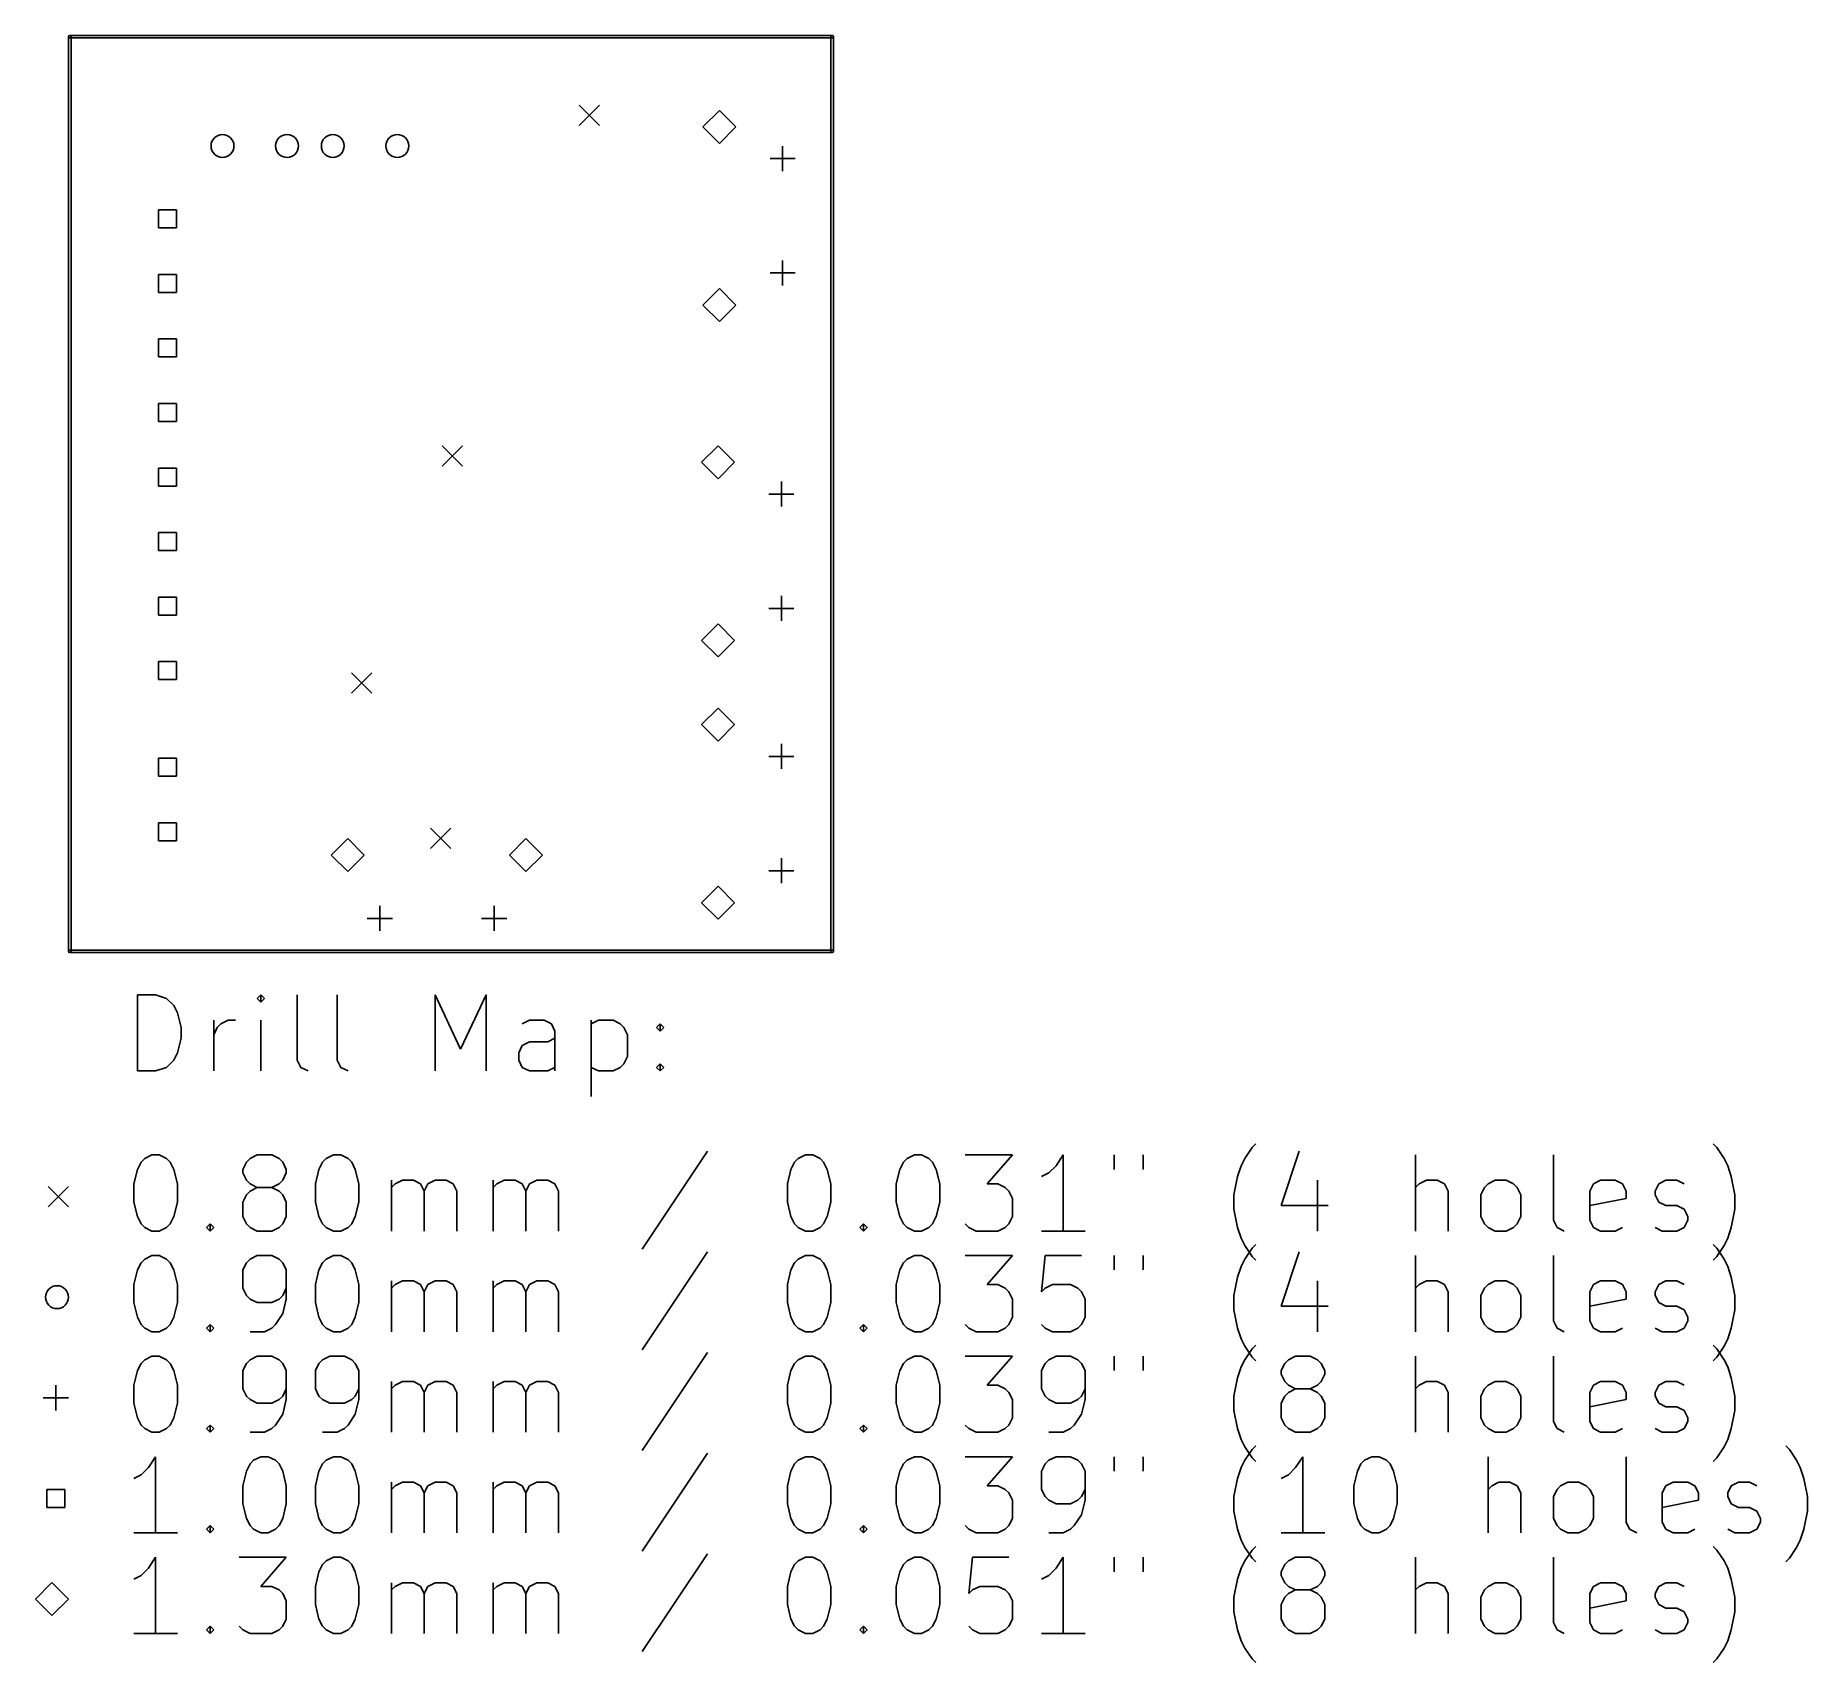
# Model space of a CAD drawing. Extents: x 141.8 to 211.5, y -150.7 to -86.7.
import ezdxf

# ---------------------------------------------------------------- set-up
doc = ezdxf.new("R2010")
doc.units = 0
doc.header["$MEASUREMENT"] = 0
doc.layers.add('BLACK', color=7, linetype='CONTINUOUS')

msp = doc.modelspace()

# ---------------------------------------------------------------- linework, layer by layer
at = {"layer": 'Black'}
for p, q in [((143.1, -122.75), (143.1, -86.75)), ((143.15, -86.7), (173.15, -86.7)), ((143.15, -86.8), (173.15, -86.8)), ((143.2, -122.75), (143.2, -86.75)), ((173.1, -122.75), (173.1, -86.75)), ((173.2, -122.75), (173.2, -86.75)), ((163.2, -89.45), (164, -90.25)), ((164, -89.45), (163.2, -90.25)), ((168.71, -89.65), (168.06, -90.3)), ((169.36, -90.3), (168.71, -89.65)), ((168.06, -90.3), (168.71, -90.95)), ((168.71, -90.95), (169.36, -90.3)), ((171.2, -91.055), (171.2, -92.045)), ((170.705, -91.55), (171.695, -91.55)), ((147.354, -93.566), (146.646, -93.566)), ((146.646, -93.566), (146.646, -94.274)), ((147.354, -94.274), (147.354, -93.566)), ((146.646, -94.274), (147.354, -94.274)), ((147.354, -96.106), (146.646, -96.106)), ((146.646, -96.106), (146.646, -96.814)), ((147.354, -96.814), (147.354, -96.106)), ((170.705, -96.05), (171.695, -96.05)), ((171.2, -95.555), (171.2, -96.545)), ((146.646, -96.814), (147.354, -96.814)), ((168.71, -96.66), (168.06, -97.31)), ((169.36, -97.31), (168.71, -96.66)), ((168.06, -97.31), (168.71, -97.96)), ((168.71, -97.96), (169.36, -97.31)), ((147.354, -98.646), (146.646, -98.646)), ((146.646, -98.646), (146.646, -99.354)), ((147.354, -99.354), (147.354, -98.646)), ((146.646, -99.354), (147.354, -99.354)), ((147.354, -101.186), (146.646, -101.186)), ((146.646, -101.186), (146.646, -101.894)), ((147.354, -101.894), (147.354, -101.186)), ((146.646, -101.894), (147.354, -101.894)), ((157.8, -102.85), (158.6, -103.65)), ((158.6, -102.85), (157.8, -103.65)), ((168.66, -102.85), (168.01, -103.5)), ((169.31, -103.5), (168.66, -102.85)), ((147.354, -103.726), (146.646, -103.726)), ((146.646, -103.726), (146.646, -104.434)), ((147.354, -104.434), (147.354, -103.726)), ((168.01, -103.5), (168.66, -104.15)), ((168.66, -104.15), (169.31, -103.5)), ((146.646, -104.434), (147.354, -104.434)), ((171.15, -104.255), (171.15, -105.245)), ((170.655, -104.75), (171.645, -104.75)), ((147.354, -106.266), (146.646, -106.266)), ((146.646, -106.266), (146.646, -106.974)), ((147.354, -106.974), (147.354, -106.266)), ((146.646, -106.974), (147.354, -106.974)), ((171.15, -108.755), (171.15, -109.745)), ((147.354, -108.806), (146.646, -108.806)), ((146.646, -108.806), (146.646, -109.514)), ((147.354, -109.514), (147.354, -108.806)), ((170.655, -109.25), (171.645, -109.25)), ((146.646, -109.514), (147.354, -109.514)), ((168.66, -109.86), (168.01, -110.51)), ((169.31, -110.51), (168.66, -109.86)), ((168.01, -110.51), (168.66, -111.16)), ((168.66, -111.16), (169.31, -110.51)), ((147.354, -111.346), (146.646, -111.346)), ((146.646, -111.346), (146.646, -112.054)), ((147.354, -112.054), (147.354, -111.346)), ((146.646, -112.054), (147.354, -112.054)), ((154.24, -111.79), (155.04, -112.59)), ((155.04, -111.79), (154.24, -112.59)), ((168.66, -113.173), (168.01, -113.823)), ((169.31, -113.823), (168.66, -113.173)), ((168.01, -113.823), (168.66, -114.473)), ((168.66, -114.473), (169.31, -113.823)), ((171.15, -114.578), (171.15, -115.568)), ((147.354, -115.146), (146.646, -115.146)), ((146.646, -115.146), (146.646, -115.854)), ((147.354, -115.854), (147.354, -115.146)), ((170.655, -115.073), (171.645, -115.073)), ((146.646, -115.854), (147.354, -115.854)), ((147.354, -117.686), (146.646, -117.686)), ((146.646, -117.686), (146.646, -118.394)), ((147.354, -118.394), (147.354, -117.686)), ((146.646, -118.394), (147.354, -118.394)), ((154.09, -118.31), (153.44, -118.96)), ((154.74, -118.96), (154.09, -118.31)), ((157.35, -117.9), (158.15, -118.7)), ((158.15, -117.9), (157.35, -118.7)), ((161.1, -118.31), (160.45, -118.96)), ((161.75, -118.96), (161.1, -118.31)), ((153.44, -118.96), (154.09, -119.61)), ((154.09, -119.61), (154.74, -118.96)), ((160.45, -118.96), (161.1, -119.61)), ((161.1, -119.61), (161.75, -118.96)), ((171.15, -119.078), (171.15, -120.068)), ((170.655, -119.573), (171.645, -119.573)), ((168.66, -120.183), (168.01, -120.833)), ((169.31, -120.833), (168.66, -120.183)), ((155.35, -120.955), (155.35, -121.945)), ((159.85, -120.955), (159.85, -121.945)), ((168.01, -120.833), (168.66, -121.483)), ((168.66, -121.483), (169.31, -120.833)), ((154.855, -121.45), (155.845, -121.45)), ((159.355, -121.45), (160.345, -121.45)), ((143.15, -122.7), (173.15, -122.7)), ((143.15, -122.8), (173.15, -122.8)), ((145.814, -127.457), (145.814, -124.457)), ((145.814, -124.457), (146.529, -124.457)), ((146.529, -124.457), (146.957, -124.6)), ((146.957, -124.6), (147.243, -124.886)), ((150.671, -124.457), (150.529, -124.6)), ((150.529, -124.6), (150.671, -124.743)), ((150.814, -124.6), (150.671, -124.457)), ((150.671, -124.457), (150.671, -124.743)), ((150.671, -124.743), (150.814, -124.6)), ((152.1, -127.029), (152.1, -124.457)), ((153.671, -127.029), (153.671, -124.457)), ((157.529, -127.457), (157.529, -124.457)), ((157.529, -124.457), (158.529, -126.6)), ((158.529, -126.6), (159.529, -124.457)), ((159.529, -124.457), (159.529, -127.457)), ((147.243, -124.886), (147.386, -125.171)), ((147.386, -125.171), (147.529, -125.743)), ((148.814, -127.457), (148.814, -125.457)), ((149.1, -125.6), (149.386, -125.457)), ((149.386, -125.457), (149.671, -125.457)), ((150.671, -127.457), (150.671, -125.457)), ((161.243, -125.457), (160.957, -125.6)), ((161.814, -125.457), (161.243, -125.457)), ((162.1, -125.6), (161.814, -125.457)), ((163.671, -125.457), (163.671, -128.457)), ((163.671, -125.6), (163.957, -125.457)), ((163.957, -125.457), (164.529, -125.457)), ((164.529, -125.457), (164.814, -125.6)), ((147.529, -126.171), (147.386, -126.743)), ((147.529, -125.743), (147.529, -126.171)), ((148.814, -126.029), (148.957, -125.743)), ((148.957, -125.743), (149.1, -125.6)), ((161.957, -126.314), (162.243, -126.171)), ((162.243, -125.886), (162.1, -125.6)), ((162.243, -127.457), (162.243, -125.886)), ((164.814, -125.6), (164.957, -125.743)), ((164.957, -125.743), (165.1, -126.029)), ((165.1, -126.029), (165.1, -126.886)), ((166.243, -125.743), (166.386, -125.6)), ((166.386, -125.886), (166.243, -125.743)), ((166.386, -125.6), (166.529, -125.743)), ((166.386, -125.6), (166.386, -125.886)), ((166.529, -125.743), (166.386, -125.886)), ((147.386, -126.743), (147.243, -127.029)), ((160.814, -126.743), (160.957, -126.457)), ((160.814, -127.029), (160.814, -126.743)), ((160.957, -126.457), (161.243, -126.314)), ((161.243, -126.314), (161.957, -126.314)), ((165.1, -126.886), (164.957, -127.171)), ((146.529, -127.457), (145.814, -127.457)), ((146.957, -127.314), (146.529, -127.457)), ((147.243, -127.029), (146.957, -127.314)), ((152.243, -127.314), (152.1, -127.029)), ((152.529, -127.457), (152.243, -127.314)), ((153.814, -127.314), (153.671, -127.029)), ((154.1, -127.457), (153.814, -127.314)), ((160.957, -127.314), (160.814, -127.029)), ((161.243, -127.457), (160.957, -127.314)), ((161.957, -127.457), (161.243, -127.457)), ((162.243, -127.314), (161.957, -127.457)), ((163.957, -127.457), (163.671, -127.314)), ((164.529, -127.457), (163.957, -127.457)), ((164.814, -127.314), (164.529, -127.457)), ((164.957, -127.171), (164.814, -127.314)), ((166.243, -127.314), (166.386, -127.171)), ((166.386, -127.457), (166.243, -127.314)), ((166.386, -127.171), (166.529, -127.314)), ((166.386, -127.171), (166.386, -127.457)), ((166.529, -127.314), (166.386, -127.457)), ((189.671, -130.471), (189.814, -130.329)), ((207.957, -130.471), (207.814, -130.329)), ((145.814, -131.329), (145.957, -131.043)), ((145.957, -131.043), (146.1, -130.9)), ((146.1, -130.9), (146.386, -130.757)), ((146.386, -130.757), (146.671, -130.757)), ((146.671, -130.757), (146.957, -130.9)), ((146.957, -130.9), (147.1, -131.043)), ((147.1, -131.043), (147.243, -131.329)), ((149.957, -131.329), (150.1, -131.043)), ((150.1, -131.043), (150.243, -130.9)), ((150.243, -130.9), (150.529, -130.757)), ((150.529, -130.757), (151.1, -130.757)), ((151.1, -130.757), (151.386, -130.9)), ((151.386, -130.9), (151.529, -131.043)), ((151.529, -131.043), (151.671, -131.329)), ((152.957, -131.329), (153.1, -131.043)), ((153.1, -131.043), (153.243, -130.9)), ((153.243, -130.9), (153.529, -130.757)), ((153.529, -130.757), (153.814, -130.757)), ((153.814, -130.757), (154.1, -130.9)), ((154.1, -130.9), (154.243, -131.043)), ((154.243, -131.043), (154.386, -131.329)), ((168.243, -130.614), (165.671, -134.471)), ((171.529, -131.329), (171.671, -131.043)), ((171.671, -131.043), (171.814, -130.9)), ((171.814, -130.9), (172.1, -130.757)), ((172.1, -130.757), (172.386, -130.757)), ((172.386, -130.757), (172.671, -130.9)), ((172.671, -130.9), (172.814, -131.043)), ((172.814, -131.043), (172.957, -131.329)), ((175.814, -131.329), (175.957, -131.043)), ((175.957, -131.043), (176.1, -130.9)), ((176.1, -130.9), (176.386, -130.757)), ((176.386, -130.757), (176.671, -130.757)), ((176.671, -130.757), (176.957, -130.9)), ((176.957, -130.9), (177.1, -131.043)), ((177.1, -131.043), (177.243, -131.329)), ((178.386, -130.757), (180.243, -130.757)), ((180.243, -130.757), (179.243, -131.9)), ((182.243, -130.757), (181.957, -131.186)), ((182.243, -133.757), (182.243, -130.757)), ((184.243, -130.757), (184.243, -131.329)), ((185.386, -130.757), (185.386, -131.329)), ((189.243, -131.186), (189.386, -130.9)), ((189.386, -130.9), (189.671, -130.471)), ((191.529, -130.614), (190.814, -132.757)), ((196.1, -133.757), (196.1, -130.757)), ((201.529, -133.329), (201.529, -130.757)), ((208.243, -130.9), (207.957, -130.471)), ((208.386, -131.186), (208.243, -130.9)), ((145.671, -131.9), (145.814, -131.329)), ((147.243, -131.329), (147.386, -131.9)), ((149.957, -131.471), (149.957, -131.329)), ((150.1, -131.757), (149.957, -131.471)), ((150.243, -131.9), (150.1, -131.757)), ((151.529, -131.757), (151.386, -131.9)), ((151.671, -131.471), (151.529, -131.757)), ((151.671, -131.329), (151.671, -131.471)), ((152.814, -131.9), (152.957, -131.329)), ((154.386, -131.329), (154.529, -131.9)), ((155.814, -133.757), (155.814, -131.757)), ((155.957, -131.9), (156.243, -131.757)), ((156.243, -131.757), (156.671, -131.757)), ((156.671, -131.757), (156.957, -131.9)), ((157.243, -131.9), (157.529, -131.757)), ((157.529, -131.757), (157.957, -131.757)), ((157.957, -131.757), (158.243, -131.9)), ((159.814, -133.757), (159.814, -131.757)), ((159.957, -131.9), (160.243, -131.757)), ((160.243, -131.757), (160.671, -131.757)), ((160.671, -131.757), (160.957, -131.9)), ((161.243, -131.9), (161.529, -131.757)), ((161.529, -131.757), (161.957, -131.757)), ((161.957, -131.757), (162.243, -131.9)), ((171.386, -131.9), (171.529, -131.329)), ((172.957, -131.329), (173.1, -131.9)), ((175.671, -131.9), (175.814, -131.329)), ((177.243, -131.329), (177.386, -131.9)), ((181.671, -131.471), (181.386, -131.614)), ((181.957, -131.186), (181.671, -131.471)), ((188.957, -132.329), (189.1, -131.614)), ((189.1, -131.614), (189.243, -131.186)), ((192.243, -131.757), (192.243, -133.757)), ((196.529, -131.757), (196.243, -131.9)), ((196.957, -131.757), (196.529, -131.757)), ((197.243, -131.9), (196.957, -131.757)), ((198.957, -131.9), (199.243, -131.757)), ((199.243, -131.757), (199.671, -131.757)), ((199.671, -131.757), (199.957, -131.9)), ((203.1, -131.9), (203.386, -131.757)), ((203.386, -131.757), (203.957, -131.757)), ((203.957, -131.757), (204.243, -131.9)), ((205.671, -131.9), (205.957, -131.757)), ((205.957, -131.757), (206.386, -131.757)), ((206.386, -131.757), (206.671, -131.9)), ((208.529, -131.614), (208.386, -131.186)), ((208.671, -132.329), (208.529, -131.614)), ((142.3, -132), (143.1, -132.8)), ((143.1, -132), (142.3, -132.8)), ((145.671, -132.614), (145.671, -131.9)), ((147.386, -131.9), (147.386, -132.614)), ((150.1, -132.329), (149.957, -132.614)), ((150.243, -132.186), (150.1, -132.329)), ((150.529, -132.043), (150.243, -131.9)), ((150.529, -132.043), (150.243, -132.186)), ((151.1, -132.043), (150.529, -132.043)), ((151.386, -131.9), (151.1, -132.043)), ((151.386, -132.186), (151.1, -132.043)), ((151.529, -132.329), (151.386, -132.186)), ((151.671, -132.614), (151.529, -132.329)), ((152.814, -132.614), (152.814, -131.9)), ((154.529, -131.9), (154.529, -132.614)), ((155.814, -132.043), (155.957, -131.9)), ((156.957, -131.9), (157.1, -132.186)), ((157.1, -132.186), (157.243, -131.9)), ((157.1, -132.186), (157.1, -133.757)), ((158.243, -131.9), (158.386, -132.186)), ((158.386, -132.186), (158.386, -133.757)), ((159.814, -132.043), (159.957, -131.9)), ((160.957, -131.9), (161.1, -132.186)), ((161.1, -132.186), (161.243, -131.9)), ((161.1, -132.186), (161.1, -133.757)), ((162.243, -131.9), (162.386, -132.186)), ((162.386, -132.186), (162.386, -133.757)), ((171.386, -132.614), (171.386, -131.9)), ((173.1, -131.9), (173.1, -132.614)), ((175.671, -132.614), (175.671, -131.9)), ((177.386, -131.9), (177.386, -132.614)), ((179.243, -131.9), (179.671, -131.9)), ((179.671, -131.9), (179.957, -132.043)), ((179.957, -132.043), (180.1, -132.186)), ((180.1, -132.186), (180.243, -132.471)), ((180.243, -132.471), (180.243, -133.186)), ((188.957, -132.9), (188.957, -132.329)), ((196.243, -131.9), (196.1, -132.043)), ((197.386, -132.186), (197.243, -131.9)), ((197.386, -133.757), (197.386, -132.186)), ((198.671, -132.329), (198.814, -132.043)), ((198.671, -133.186), (198.671, -132.329)), ((198.814, -132.043), (198.957, -131.9)), ((199.957, -131.9), (200.1, -132.043)), ((200.1, -132.043), (200.243, -132.329)), ((200.243, -132.329), (200.243, -133.186)), ((202.957, -132.186), (203.1, -131.9)), ((202.957, -133.329), (202.957, -132.186)), ((204.386, -132.471), (202.957, -132.757)), ((204.243, -131.9), (204.386, -132.186)), ((204.386, -132.186), (204.386, -132.471)), ((205.529, -132.186), (205.671, -131.9)), ((205.529, -132.329), (205.529, -132.186)), ((205.671, -132.614), (205.529, -132.329)), ((208.671, -132.9), (208.671, -132.329)), ((145.814, -133.186), (145.671, -132.614)), ((147.386, -132.614), (147.243, -133.186)), ((149.957, -132.614), (149.957, -133.186)), ((151.671, -133.186), (151.671, -132.614)), ((152.957, -133.186), (152.814, -132.614)), ((154.529, -132.614), (154.386, -133.186)), ((171.529, -133.186), (171.386, -132.614)), ((173.1, -132.614), (172.957, -133.186)), ((175.814, -133.186), (175.671, -132.614)), ((177.386, -132.614), (177.243, -133.186)), ((189.1, -133.614), (188.957, -132.9)), ((190.814, -132.757), (192.671, -132.757)), ((205.957, -132.757), (205.671, -132.614)), ((206.386, -132.757), (205.957, -132.757)), ((206.671, -132.9), (206.386, -132.757)), ((206.814, -133.186), (206.671, -132.9)), ((208.529, -133.614), (208.671, -132.9)), ((145.957, -133.471), (145.814, -133.186)), ((146.1, -133.614), (145.957, -133.471)), ((146.386, -133.757), (146.1, -133.614)), ((146.671, -133.757), (146.386, -133.757)), ((146.957, -133.614), (146.671, -133.757)), ((147.1, -133.471), (146.957, -133.614)), ((147.243, -133.186), (147.1, -133.471)), ((148.529, -133.614), (148.671, -133.471)), ((148.671, -133.757), (148.529, -133.614)), ((148.671, -133.471), (148.814, -133.614)), ((148.671, -133.471), (148.671, -133.757)), ((148.814, -133.614), (148.671, -133.757)), ((149.957, -133.186), (150.1, -133.471)), ((150.1, -133.471), (150.243, -133.614)), ((150.243, -133.614), (150.529, -133.757)), ((150.529, -133.757), (151.1, -133.757)), ((151.1, -133.757), (151.386, -133.614)), ((151.386, -133.614), (151.529, -133.471)), ((151.529, -133.471), (151.671, -133.186)), ((153.1, -133.471), (152.957, -133.186)), ((153.243, -133.614), (153.1, -133.471)), ((153.529, -133.757), (153.243, -133.614)), ((153.814, -133.757), (153.529, -133.757)), ((154.1, -133.614), (153.814, -133.757)), ((154.243, -133.471), (154.1, -133.614)), ((154.386, -133.186), (154.243, -133.471)), ((171.671, -133.471), (171.529, -133.186)), ((171.814, -133.614), (171.671, -133.471)), ((172.1, -133.757), (171.814, -133.614)), ((172.386, -133.757), (172.1, -133.757)), ((172.671, -133.614), (172.386, -133.757)), ((172.814, -133.471), (172.671, -133.614)), ((172.957, -133.186), (172.814, -133.471)), ((174.243, -133.614), (174.386, -133.471)), ((174.386, -133.757), (174.243, -133.614)), ((174.386, -133.471), (174.529, -133.614)), ((174.386, -133.471), (174.386, -133.757)), ((174.529, -133.614), (174.386, -133.757)), ((175.957, -133.471), (175.814, -133.186)), ((176.1, -133.614), (175.957, -133.471)), ((176.386, -133.757), (176.1, -133.614)), ((176.671, -133.757), (176.386, -133.757)), ((176.957, -133.614), (176.671, -133.757)), ((177.1, -133.471), (176.957, -133.614)), ((177.243, -133.186), (177.1, -133.471)), ((178.529, -133.614), (178.386, -133.471)), ((178.814, -133.757), (178.529, -133.614)), ((179.671, -133.757), (178.814, -133.757)), ((179.957, -133.614), (179.671, -133.757)), ((180.1, -133.471), (179.957, -133.614)), ((180.243, -133.186), (180.1, -133.471)), ((183.1, -133.757), (181.386, -133.757)), ((189.243, -134.043), (189.1, -133.614)), ((198.814, -133.471), (198.671, -133.186)), ((198.957, -133.614), (198.814, -133.471)), ((199.243, -133.757), (198.957, -133.614)), ((199.671, -133.757), (199.243, -133.757)), ((199.957, -133.614), (199.671, -133.757)), ((200.1, -133.471), (199.957, -133.614)), ((200.243, -133.186), (200.1, -133.471)), ((201.671, -133.614), (201.529, -133.329)), ((201.957, -133.757), (201.671, -133.614)), ((203.1, -133.614), (202.957, -133.329)), ((203.386, -133.757), (203.1, -133.614)), ((203.957, -133.757), (203.386, -133.757)), ((204.243, -133.614), (203.957, -133.757)), ((205.529, -133.614), (205.814, -133.757)), ((205.814, -133.757), (206.386, -133.757)), ((206.386, -133.757), (206.671, -133.614)), ((206.671, -133.614), (206.814, -133.329)), ((206.814, -133.329), (206.814, -133.186)), ((208.386, -134.043), (208.529, -133.614)), ((168.243, -134.574), (165.671, -138.431)), ((189.386, -134.329), (189.243, -134.043)), ((189.671, -134.757), (189.386, -134.329)), ((189.386, -134.86), (189.671, -134.431)), ((189.671, -134.431), (189.814, -134.289)), ((191.529, -134.574), (190.814, -136.717)), ((207.957, -134.431), (207.814, -134.289)), ((207.957, -134.757), (208.243, -134.329)), ((208.243, -134.86), (207.957, -134.431)), ((208.243, -134.329), (208.386, -134.043)), ((145.814, -135.289), (145.957, -135.003)), ((145.957, -135.003), (146.1, -134.86)), ((146.1, -134.86), (146.386, -134.717)), ((146.386, -134.717), (146.671, -134.717)), ((146.671, -134.717), (146.957, -134.86)), ((146.957, -134.86), (147.1, -135.003)), ((147.1, -135.003), (147.243, -135.289)), ((150.1, -135.003), (149.957, -135.289)), ((150.243, -134.86), (150.1, -135.003)), ((150.529, -134.717), (150.243, -134.86)), ((151.1, -134.717), (150.529, -134.717)), ((151.386, -134.86), (151.1, -134.717)), ((151.529, -135.003), (151.386, -134.86)), ((151.671, -135.289), (151.529, -135.003)), ((152.957, -135.289), (153.1, -135.003)), ((153.1, -135.003), (153.243, -134.86)), ((153.243, -134.86), (153.529, -134.717)), ((153.529, -134.717), (153.814, -134.717)), ((153.814, -134.717), (154.1, -134.86)), ((154.1, -134.86), (154.243, -135.003)), ((154.243, -135.003), (154.386, -135.289)), ((171.529, -135.289), (171.671, -135.003)), ((171.671, -135.003), (171.814, -134.86)), ((171.814, -134.86), (172.1, -134.717)), ((172.1, -134.717), (172.386, -134.717)), ((172.386, -134.717), (172.671, -134.86)), ((172.671, -134.86), (172.814, -135.003)), ((172.814, -135.003), (172.957, -135.289)), ((175.814, -135.289), (175.957, -135.003)), ((175.957, -135.003), (176.1, -134.86)), ((176.1, -134.86), (176.386, -134.717)), ((176.386, -134.717), (176.671, -134.717)), ((176.671, -134.717), (176.957, -134.86)), ((176.957, -134.86), (177.1, -135.003)), ((177.1, -135.003), (177.243, -135.289)), ((178.386, -134.717), (180.243, -134.717)), ((180.243, -134.717), (179.243, -135.86)), ((181.529, -134.717), (181.386, -136.146)), ((182.957, -134.717), (181.529, -134.717)), ((184.243, -134.717), (184.243, -135.289)), ((185.386, -134.717), (185.386, -135.289)), ((189.1, -135.574), (189.243, -135.146)), ((189.243, -135.146), (189.386, -134.86)), ((189.814, -134.9), (189.671, -134.757)), ((196.1, -137.717), (196.1, -134.717)), ((201.529, -137.289), (201.529, -134.717)), ((207.814, -134.9), (207.957, -134.757)), ((208.386, -135.146), (208.243, -134.86)), ((208.529, -135.574), (208.386, -135.146)), ((145.671, -135.86), (145.814, -135.289)), ((145.671, -136.574), (145.671, -135.86)), ((147.243, -135.289), (147.386, -135.86)), ((147.386, -135.86), (147.386, -136.574)), ((149.957, -135.289), (149.957, -136.003)), ((151.671, -136.431), (151.671, -135.289)), ((152.814, -135.86), (152.957, -135.289)), ((152.814, -136.574), (152.814, -135.86)), ((154.386, -135.289), (154.529, -135.86)), ((154.529, -135.86), (154.529, -136.574)), ((155.814, -137.717), (155.814, -135.717)), ((155.814, -136.003), (155.957, -135.86)), ((155.957, -135.86), (156.243, -135.717)), ((156.243, -135.717), (156.671, -135.717)), ((156.671, -135.717), (156.957, -135.86)), ((156.957, -135.86), (157.1, -136.146)), ((157.1, -136.146), (157.243, -135.86)), ((157.243, -135.86), (157.529, -135.717)), ((157.529, -135.717), (157.957, -135.717)), ((157.957, -135.717), (158.243, -135.86)), ((158.243, -135.86), (158.386, -136.146)), ((159.814, -137.717), (159.814, -135.717)), ((159.814, -136.003), (159.957, -135.86)), ((159.957, -135.86), (160.243, -135.717)), ((160.243, -135.717), (160.671, -135.717)), ((160.671, -135.717), (160.957, -135.86)), ((160.957, -135.86), (161.1, -136.146)), ((161.1, -136.146), (161.243, -135.86)), ((161.243, -135.86), (161.529, -135.717)), ((161.529, -135.717), (161.957, -135.717)), ((161.957, -135.717), (162.243, -135.86)), ((162.243, -135.86), (162.386, -136.146)), ((171.386, -135.86), (171.529, -135.289)), ((171.386, -136.574), (171.386, -135.86)), ((172.957, -135.289), (173.1, -135.86)), ((173.1, -135.86), (173.1, -136.574)), ((175.671, -135.86), (175.814, -135.289)), ((175.671, -136.574), (175.671, -135.86)), ((177.243, -135.289), (177.386, -135.86)), ((177.386, -135.86), (177.386, -136.574)), ((179.243, -135.86), (179.671, -135.86)), ((179.671, -135.86), (179.957, -136.003)), ((181.529, -136.003), (181.814, -135.86)), ((181.814, -135.86), (182.529, -135.86)), ((182.529, -135.86), (182.814, -136.003)), ((188.957, -136.289), (189.1, -135.574)), ((192.243, -135.717), (192.243, -137.717)), ((196.243, -135.86), (196.1, -136.003)), ((196.529, -135.717), (196.243, -135.86)), ((196.957, -135.717), (196.529, -135.717)), ((197.243, -135.86), (196.957, -135.717)), ((197.386, -136.146), (197.243, -135.86)), ((198.814, -136.003), (198.957, -135.86)), ((198.957, -135.86), (199.243, -135.717)), ((199.243, -135.717), (199.671, -135.717)), ((199.671, -135.717), (199.957, -135.86)), ((199.957, -135.86), (200.1, -136.003)), ((202.957, -136.146), (203.1, -135.86)), ((203.1, -135.86), (203.386, -135.717)), ((203.386, -135.717), (203.957, -135.717)), ((203.957, -135.717), (204.243, -135.86)), ((204.243, -135.86), (204.386, -136.146)), ((205.529, -136.146), (205.671, -135.86)), ((205.671, -135.86), (205.957, -135.717)), ((205.957, -135.717), (206.386, -135.717)), ((206.386, -135.717), (206.671, -135.86)), ((208.671, -136.289), (208.529, -135.574)), ((145.814, -137.146), (145.671, -136.574)), ((147.386, -136.574), (147.243, -137.146)), ((149.957, -136.003), (150.1, -136.289)), ((150.1, -136.289), (150.243, -136.431)), ((150.243, -136.431), (150.529, -136.574)), ((150.529, -136.574), (151.1, -136.574)), ((151.1, -136.574), (151.386, -136.431)), ((151.386, -136.431), (151.529, -136.289)), ((151.529, -136.289), (151.671, -136.003)), ((151.529, -137.003), (151.671, -136.431)), ((152.957, -137.146), (152.814, -136.574)), ((154.529, -136.574), (154.386, -137.146)), ((157.1, -136.146), (157.1, -137.717)), ((158.386, -136.146), (158.386, -137.717)), ((161.1, -136.146), (161.1, -137.717)), ((162.386, -136.146), (162.386, -137.717)), ((171.529, -137.146), (171.386, -136.574)), ((173.1, -136.574), (172.957, -137.146)), ((175.814, -137.146), (175.671, -136.574)), ((177.386, -136.574), (177.243, -137.146)), ((179.957, -136.003), (180.1, -136.146)), ((180.1, -136.146), (180.243, -136.431)), ((180.243, -136.431), (180.243, -137.146)), ((181.386, -136.146), (181.529, -136.003)), ((182.814, -136.003), (182.957, -136.146)), ((182.957, -136.146), (183.1, -136.431)), ((183.1, -136.431), (183.1, -137.146)), ((188.957, -136.86), (188.957, -136.289)), ((197.386, -137.717), (197.386, -136.146)), ((198.671, -136.289), (198.814, -136.003)), ((198.671, -137.146), (198.671, -136.289)), ((200.1, -136.003), (200.243, -136.289)), ((200.243, -136.289), (200.243, -137.146)), ((202.957, -137.289), (202.957, -136.146)), ((204.386, -136.431), (202.957, -136.717)), ((204.386, -136.146), (204.386, -136.431)), ((205.529, -136.289), (205.529, -136.146)), ((205.671, -136.574), (205.529, -136.289)), ((205.957, -136.717), (205.671, -136.574)), ((208.671, -136.86), (208.671, -136.289)), ((145.957, -137.431), (145.814, -137.146)), ((147.243, -137.146), (147.1, -137.431)), ((151.243, -137.431), (151.529, -137.003)), ((153.1, -137.431), (152.957, -137.146)), ((154.386, -137.146), (154.243, -137.431)), ((171.671, -137.431), (171.529, -137.146)), ((172.957, -137.146), (172.814, -137.431)), ((175.957, -137.431), (175.814, -137.146)), ((177.243, -137.146), (177.1, -137.431)), ((180.243, -137.146), (180.1, -137.431)), ((183.1, -137.146), (182.957, -137.431)), ((189.1, -137.574), (188.957, -136.86)), ((190.814, -136.717), (192.671, -136.717)), ((198.814, -137.431), (198.671, -137.146)), ((200.243, -137.146), (200.1, -137.431)), ((201.671, -137.574), (201.529, -137.289)), ((203.1, -137.574), (202.957, -137.289)), ((206.386, -136.717), (205.957, -136.717)), ((206.671, -136.86), (206.386, -136.717)), ((206.814, -137.146), (206.671, -136.86)), ((206.671, -137.574), (206.814, -137.289)), ((206.814, -137.289), (206.814, -137.146)), ((208.529, -137.574), (208.671, -136.86)), ((146.1, -137.574), (145.957, -137.431)), ((146.386, -137.717), (146.1, -137.574)), ((146.671, -137.717), (146.386, -137.717)), ((146.957, -137.574), (146.671, -137.717)), ((147.1, -137.431), (146.957, -137.574)), ((148.529, -137.574), (148.671, -137.431)), ((148.671, -137.717), (148.529, -137.574)), ((148.671, -137.431), (148.814, -137.574)), ((148.671, -137.431), (148.671, -137.717)), ((148.814, -137.574), (148.671, -137.717)), ((150.243, -137.717), (150.814, -137.717)), ((150.814, -137.717), (151.1, -137.574)), ((151.1, -137.574), (151.243, -137.431)), ((153.243, -137.574), (153.1, -137.431)), ((153.529, -137.717), (153.243, -137.574)), ((153.814, -137.717), (153.529, -137.717)), ((154.1, -137.574), (153.814, -137.717)), ((154.243, -137.431), (154.1, -137.574)), ((171.814, -137.574), (171.671, -137.431)), ((172.1, -137.717), (171.814, -137.574)), ((172.386, -137.717), (172.1, -137.717)), ((172.671, -137.574), (172.386, -137.717)), ((172.814, -137.431), (172.671, -137.574)), ((174.243, -137.574), (174.386, -137.431)), ((174.386, -137.717), (174.243, -137.574)), ((174.386, -137.431), (174.529, -137.574)), ((174.386, -137.431), (174.386, -137.717)), ((174.529, -137.574), (174.386, -137.717)), ((176.1, -137.574), (175.957, -137.431)), ((176.386, -137.717), (176.1, -137.574)), ((176.671, -137.717), (176.386, -137.717)), ((176.957, -137.574), (176.671, -137.717)), ((177.1, -137.431), (176.957, -137.574)), ((178.529, -137.574), (178.386, -137.431)), ((178.814, -137.717), (178.529, -137.574)), ((179.671, -137.717), (178.814, -137.717)), ((179.957, -137.574), (179.671, -137.717)), ((180.1, -137.431), (179.957, -137.574)), ((181.529, -137.574), (181.386, -137.431)), ((181.814, -137.717), (181.529, -137.574)), ((182.529, -137.717), (181.814, -137.717)), ((182.814, -137.574), (182.529, -137.717)), ((182.957, -137.431), (182.814, -137.574)), ((189.243, -138.003), (189.1, -137.574)), ((189.386, -138.289), (189.243, -138.003)), ((198.957, -137.574), (198.814, -137.431)), ((199.243, -137.717), (198.957, -137.574)), ((199.671, -137.717), (199.243, -137.717)), ((199.957, -137.574), (199.671, -137.717)), ((200.1, -137.431), (199.957, -137.574)), ((201.957, -137.717), (201.671, -137.574)), ((203.386, -137.717), (203.1, -137.574)), ((203.957, -137.717), (203.386, -137.717)), ((204.243, -137.574), (203.957, -137.717)), ((205.529, -137.574), (205.814, -137.717)), ((205.814, -137.717), (206.386, -137.717)), ((206.386, -137.717), (206.671, -137.574)), ((208.243, -138.289), (208.386, -138.003)), ((208.386, -138.003), (208.529, -137.574)), ((146.1, -138.82), (146.386, -138.677)), ((146.386, -138.677), (146.671, -138.677)), ((146.671, -138.677), (146.957, -138.82)), ((150.529, -138.677), (150.243, -138.82)), ((151.1, -138.677), (150.529, -138.677)), ((151.386, -138.82), (151.1, -138.677)), ((153.386, -138.677), (153.1, -138.82)), ((153.957, -138.677), (153.386, -138.677)), ((154.243, -138.82), (153.957, -138.677)), ((168.243, -138.534), (165.671, -142.391)), ((171.814, -138.82), (172.1, -138.677)), ((172.1, -138.677), (172.386, -138.677)), ((172.386, -138.677), (172.671, -138.82)), ((176.1, -138.82), (176.386, -138.677)), ((176.386, -138.677), (176.671, -138.677)), ((176.671, -138.677), (176.957, -138.82)), ((178.386, -138.677), (180.243, -138.677)), ((180.243, -138.677), (179.243, -139.82)), ((181.957, -138.677), (181.671, -138.82)), ((182.529, -138.677), (181.957, -138.677)), ((182.814, -138.82), (182.529, -138.677)), ((184.243, -138.677), (184.243, -139.249)), ((185.386, -138.677), (185.386, -139.249)), ((189.671, -138.717), (189.386, -138.289)), ((189.386, -138.82), (189.671, -138.391)), ((189.671, -138.391), (189.814, -138.249)), ((189.814, -138.86), (189.671, -138.717)), ((191.1, -138.82), (191.386, -138.677)), ((191.386, -138.677), (191.957, -138.677)), ((191.957, -138.677), (192.243, -138.82)), ((196.1, -141.677), (196.1, -138.677)), ((201.529, -141.249), (201.529, -138.677)), ((207.957, -138.391), (207.814, -138.249)), ((207.814, -138.86), (207.957, -138.717)), ((207.957, -138.717), (208.243, -138.289)), ((208.243, -138.82), (207.957, -138.391)), ((145.671, -139.82), (145.814, -139.249)), ((145.814, -139.249), (145.957, -138.963)), ((145.957, -138.963), (146.1, -138.82)), ((146.957, -138.82), (147.1, -138.963)), ((147.1, -138.963), (147.243, -139.249)), ((147.243, -139.249), (147.386, -139.82)), ((150.1, -138.963), (149.957, -139.249)), ((149.957, -139.249), (149.957, -139.963)), ((150.243, -138.82), (150.1, -138.963)), ((151.529, -138.963), (151.386, -138.82)), ((151.671, -139.249), (151.529, -138.963)), ((151.671, -140.391), (151.671, -139.249)), ((152.957, -138.963), (152.814, -139.249)), ((152.814, -139.249), (152.814, -139.963)), ((153.1, -138.82), (152.957, -138.963)), ((154.386, -138.963), (154.243, -138.82)), ((154.529, -139.249), (154.386, -138.963)), ((154.529, -140.391), (154.529, -139.249)), ((171.386, -139.82), (171.529, -139.249)), ((171.529, -139.249), (171.671, -138.963)), ((171.671, -138.963), (171.814, -138.82)), ((172.671, -138.82), (172.814, -138.963)), ((172.814, -138.963), (172.957, -139.249)), ((172.957, -139.249), (173.1, -139.82)), ((175.671, -139.82), (175.814, -139.249)), ((175.814, -139.249), (175.957, -138.963)), ((175.957, -138.963), (176.1, -138.82)), ((176.957, -138.82), (177.1, -138.963)), ((177.1, -138.963), (177.243, -139.249)), ((177.243, -139.249), (177.386, -139.82)), ((181.529, -138.963), (181.386, -139.249)), ((181.386, -139.249), (181.386, -139.963)), ((181.671, -138.82), (181.529, -138.963)), ((182.957, -138.963), (182.814, -138.82)), ((183.1, -139.249), (182.957, -138.963)), ((183.1, -140.391), (183.1, -139.249)), ((189.1, -139.534), (189.243, -139.106)), ((189.243, -139.106), (189.386, -138.82)), ((190.814, -139.249), (190.957, -138.963)), ((190.814, -139.391), (190.814, -139.249)), ((190.957, -139.677), (190.814, -139.391)), ((190.957, -138.963), (191.1, -138.82)), ((192.243, -138.82), (192.386, -138.963)), ((192.386, -138.963), (192.529, -139.249)), ((192.529, -139.391), (192.386, -139.677)), ((192.529, -139.249), (192.529, -139.391)), ((208.386, -139.106), (208.243, -138.82)), ((208.529, -139.534), (208.386, -139.106)), ((142.605, -139.825), (142.605, -140.815)), ((145.671, -140.534), (145.671, -139.82)), ((147.386, -139.82), (147.386, -140.534)), ((149.957, -139.963), (150.1, -140.249)), ((151.529, -140.249), (151.671, -139.963)), ((152.814, -139.963), (152.957, -140.249)), ((154.386, -140.249), (154.529, -139.963)), ((155.814, -141.677), (155.814, -139.677)), ((155.814, -139.963), (155.957, -139.82)), ((155.957, -139.82), (156.243, -139.677)), ((156.243, -139.677), (156.671, -139.677)), ((156.671, -139.677), (156.957, -139.82)), ((156.957, -139.82), (157.1, -140.106)), ((157.1, -140.106), (157.243, -139.82)), ((157.1, -140.106), (157.1, -141.677)), ((157.243, -139.82), (157.529, -139.677)), ((157.529, -139.677), (157.957, -139.677)), ((157.957, -139.677), (158.243, -139.82)), ((158.243, -139.82), (158.386, -140.106)), ((158.386, -140.106), (158.386, -141.677)), ((159.814, -141.677), (159.814, -139.677)), ((159.814, -139.963), (159.957, -139.82)), ((159.957, -139.82), (160.243, -139.677)), ((160.243, -139.677), (160.671, -139.677)), ((160.671, -139.677), (160.957, -139.82)), ((160.957, -139.82), (161.1, -140.106)), ((161.1, -140.106), (161.243, -139.82)), ((161.1, -140.106), (161.1, -141.677)), ((161.243, -139.82), (161.529, -139.677)), ((161.529, -139.677), (161.957, -139.677)), ((161.957, -139.677), (162.243, -139.82)), ((162.243, -139.82), (162.386, -140.106)), ((162.386, -140.106), (162.386, -141.677)), ((171.386, -140.534), (171.386, -139.82)), ((173.1, -139.82), (173.1, -140.534)), ((175.671, -140.534), (175.671, -139.82)), ((177.386, -139.82), (177.386, -140.534)), ((179.243, -139.82), (179.671, -139.82)), ((179.671, -139.82), (179.957, -139.963)), ((179.957, -139.963), (180.1, -140.106)), ((180.1, -140.106), (180.243, -140.391)), ((181.386, -139.963), (181.529, -140.249)), ((182.957, -140.249), (183.1, -139.963)), ((188.957, -140.249), (189.1, -139.534)), ((191.1, -139.82), (190.957, -139.677)), ((191.1, -140.106), (190.957, -140.249)), ((191.386, -139.963), (191.1, -139.82)), ((191.386, -139.963), (191.1, -140.106)), ((191.957, -139.963), (191.386, -139.963)), ((192.243, -139.82), (191.957, -139.963)), ((192.243, -140.106), (191.957, -139.963)), ((192.386, -139.677), (192.243, -139.82)), ((192.386, -140.249), (192.243, -140.106)), ((196.243, -139.82), (196.1, -139.963)), ((196.529, -139.677), (196.243, -139.82)), ((196.957, -139.677), (196.529, -139.677)), ((197.243, -139.82), (196.957, -139.677)), ((197.386, -140.106), (197.243, -139.82)), ((197.386, -141.677), (197.386, -140.106)), ((198.671, -140.249), (198.814, -139.963)), ((198.814, -139.963), (198.957, -139.82)), ((198.957, -139.82), (199.243, -139.677)), ((199.243, -139.677), (199.671, -139.677)), ((199.671, -139.677), (199.957, -139.82)), ((199.957, -139.82), (200.1, -139.963)), ((200.1, -139.963), (200.243, -140.249)), ((202.957, -140.106), (203.1, -139.82)), ((202.957, -141.249), (202.957, -140.106)), ((203.1, -139.82), (203.386, -139.677)), ((203.386, -139.677), (203.957, -139.677)), ((203.957, -139.677), (204.243, -139.82)), ((204.243, -139.82), (204.386, -140.106)), ((204.386, -140.106), (204.386, -140.391)), ((205.529, -140.106), (205.671, -139.82)), ((205.529, -140.249), (205.529, -140.106)), ((205.671, -139.82), (205.957, -139.677)), ((205.957, -139.677), (206.386, -139.677)), ((206.386, -139.677), (206.671, -139.82)), ((208.671, -140.249), (208.529, -139.534)), ((142.11, -140.32), (143.1, -140.32)), ((145.814, -141.106), (145.671, -140.534)), ((147.386, -140.534), (147.243, -141.106)), ((150.1, -140.249), (150.243, -140.391)), ((150.243, -140.391), (150.529, -140.534)), ((150.529, -140.534), (151.1, -140.534)), ((151.1, -140.534), (151.386, -140.391)), ((151.386, -140.391), (151.529, -140.249)), ((151.529, -140.963), (151.671, -140.391)), ((152.957, -140.249), (153.1, -140.391)), ((153.1, -140.391), (153.386, -140.534)), ((153.386, -140.534), (153.957, -140.534)), ((153.957, -140.534), (154.243, -140.391)), ((154.243, -140.391), (154.386, -140.249)), ((154.386, -140.963), (154.529, -140.391)), ((171.529, -141.106), (171.386, -140.534)), ((173.1, -140.534), (172.957, -141.106)), ((175.814, -141.106), (175.671, -140.534)), ((177.386, -140.534), (177.243, -141.106)), ((180.243, -140.391), (180.243, -141.106)), ((181.529, -140.249), (181.671, -140.391)), ((181.671, -140.391), (181.957, -140.534)), ((181.957, -140.534), (182.529, -140.534)), ((182.529, -140.534), (182.814, -140.391)), ((182.814, -140.391), (182.957, -140.249)), ((182.957, -140.963), (183.1, -140.391)), ((188.957, -140.82), (188.957, -140.249)), ((189.1, -141.534), (188.957, -140.82)), ((190.957, -140.249), (190.814, -140.534)), ((190.814, -140.534), (190.814, -141.106)), ((192.529, -140.534), (192.386, -140.249)), ((192.529, -141.106), (192.529, -140.534)), ((198.671, -141.106), (198.671, -140.249)), ((200.243, -140.249), (200.243, -141.106)), ((204.386, -140.391), (202.957, -140.677)), ((205.671, -140.534), (205.529, -140.249)), ((205.957, -140.677), (205.671, -140.534)), ((206.386, -140.677), (205.957, -140.677)), ((206.671, -140.82), (206.386, -140.677)), ((206.814, -141.106), (206.671, -140.82)), ((208.529, -141.534), (208.671, -140.82)), ((208.671, -140.82), (208.671, -140.249)), ((145.957, -141.391), (145.814, -141.106)), ((146.1, -141.534), (145.957, -141.391)), ((146.386, -141.677), (146.1, -141.534)), ((146.957, -141.534), (146.671, -141.677)), ((147.1, -141.391), (146.957, -141.534)), ((147.243, -141.106), (147.1, -141.391)), ((148.529, -141.534), (148.671, -141.391)), ((148.671, -141.677), (148.529, -141.534)), ((148.671, -141.391), (148.814, -141.534)), ((148.671, -141.391), (148.671, -141.677)), ((148.814, -141.534), (148.671, -141.677)), ((150.814, -141.677), (151.1, -141.534)), ((151.1, -141.534), (151.243, -141.391)), ((151.243, -141.391), (151.529, -140.963)), ((153.671, -141.677), (153.957, -141.534)), ((153.957, -141.534), (154.1, -141.391)), ((154.1, -141.391), (154.386, -140.963)), ((171.671, -141.391), (171.529, -141.106)), ((171.814, -141.534), (171.671, -141.391)), ((172.1, -141.677), (171.814, -141.534)), ((172.671, -141.534), (172.386, -141.677)), ((172.814, -141.391), (172.671, -141.534)), ((172.957, -141.106), (172.814, -141.391)), ((174.243, -141.534), (174.386, -141.391)), ((174.386, -141.677), (174.243, -141.534)), ((174.386, -141.391), (174.529, -141.534)), ((174.386, -141.391), (174.386, -141.677)), ((174.529, -141.534), (174.386, -141.677)), ((175.957, -141.391), (175.814, -141.106)), ((176.1, -141.534), (175.957, -141.391)), ((176.386, -141.677), (176.1, -141.534)), ((176.957, -141.534), (176.671, -141.677)), ((177.1, -141.391), (176.957, -141.534)), ((177.243, -141.106), (177.1, -141.391)), ((178.529, -141.534), (178.386, -141.391)), ((178.814, -141.677), (178.529, -141.534)), ((179.957, -141.534), (179.671, -141.677)), ((180.1, -141.391), (179.957, -141.534)), ((180.243, -141.106), (180.1, -141.391)), ((182.243, -141.677), (182.529, -141.534)), ((182.529, -141.534), (182.671, -141.391)), ((182.671, -141.391), (182.957, -140.963)), ((189.243, -141.963), (189.1, -141.534)), ((190.814, -141.106), (190.957, -141.391)), ((190.957, -141.391), (191.1, -141.534)), ((191.1, -141.534), (191.386, -141.677)), ((191.957, -141.677), (192.243, -141.534)), ((192.243, -141.534), (192.386, -141.391)), ((192.386, -141.391), (192.529, -141.106)), ((198.814, -141.391), (198.671, -141.106)), ((198.957, -141.534), (198.814, -141.391)), ((199.243, -141.677), (198.957, -141.534)), ((199.957, -141.534), (199.671, -141.677)), ((200.1, -141.391), (199.957, -141.534)), ((200.243, -141.106), (200.1, -141.391)), ((201.671, -141.534), (201.529, -141.249)), ((201.957, -141.677), (201.671, -141.534)), ((203.1, -141.534), (202.957, -141.249)), ((203.386, -141.677), (203.1, -141.534)), ((204.243, -141.534), (203.957, -141.677)), ((205.529, -141.534), (205.814, -141.677)), ((206.386, -141.677), (206.671, -141.534)), ((206.671, -141.534), (206.814, -141.249)), ((206.814, -141.249), (206.814, -141.106)), ((208.386, -141.963), (208.529, -141.534)), ((146.671, -141.677), (146.386, -141.677)), ((150.243, -141.677), (150.814, -141.677)), ((153.1, -141.677), (153.671, -141.677)), ((172.386, -141.677), (172.1, -141.677)), ((176.671, -141.677), (176.386, -141.677)), ((179.671, -141.677), (178.814, -141.677)), ((181.671, -141.677), (182.243, -141.677)), ((189.386, -142.249), (189.243, -141.963)), ((189.671, -142.351), (189.814, -142.209)), ((191.386, -141.677), (191.957, -141.677)), ((199.671, -141.677), (199.243, -141.677)), ((203.957, -141.677), (203.386, -141.677)), ((205.814, -141.677), (206.386, -141.677)), ((208.243, -142.249), (208.386, -141.963)), ((210.814, -142.351), (210.671, -142.209)), ((146.529, -142.637), (146.243, -143.066)), ((146.529, -145.637), (146.529, -142.637)), ((150.1, -143.209), (150.243, -142.923)), ((150.243, -142.923), (150.386, -142.78)), ((150.386, -142.78), (150.671, -142.637)), ((150.671, -142.637), (150.957, -142.637)), ((150.957, -142.637), (151.243, -142.78)), ((151.243, -142.78), (151.386, -142.923)), ((151.386, -142.923), (151.529, -143.209)), ((152.957, -143.209), (153.1, -142.923)), ((153.1, -142.923), (153.243, -142.78)), ((153.243, -142.78), (153.529, -142.637)), ((153.529, -142.637), (153.814, -142.637)), ((153.814, -142.637), (154.1, -142.78)), ((154.1, -142.78), (154.243, -142.923)), ((154.243, -142.923), (154.386, -143.209)), ((168.243, -142.494), (165.671, -146.351)), ((171.529, -143.209), (171.671, -142.923)), ((171.671, -142.923), (171.814, -142.78)), ((171.814, -142.78), (172.1, -142.637)), ((172.1, -142.637), (172.386, -142.637)), ((172.386, -142.637), (172.671, -142.78)), ((172.671, -142.78), (172.814, -142.923)), ((172.814, -142.923), (172.957, -143.209)), ((175.814, -143.209), (175.957, -142.923)), ((175.957, -142.923), (176.1, -142.78)), ((176.1, -142.78), (176.386, -142.637)), ((176.386, -142.637), (176.671, -142.637)), ((176.671, -142.637), (176.957, -142.78)), ((176.957, -142.78), (177.1, -142.923)), ((177.1, -142.923), (177.243, -143.209)), ((178.386, -142.637), (180.243, -142.637)), ((180.243, -142.637), (179.243, -143.78)), ((181.529, -142.923), (181.386, -143.209)), ((181.671, -142.78), (181.529, -142.923)), ((181.957, -142.637), (181.671, -142.78)), ((182.529, -142.637), (181.957, -142.637)), ((182.814, -142.78), (182.529, -142.637)), ((182.957, -142.923), (182.814, -142.78)), ((183.1, -143.209), (182.957, -142.923)), ((184.243, -142.637), (184.243, -143.209)), ((185.386, -142.637), (185.386, -143.209)), ((189.243, -143.066), (189.386, -142.78)), ((189.671, -142.677), (189.386, -142.249)), ((189.386, -142.78), (189.671, -142.351)), ((189.814, -142.82), (189.671, -142.677)), ((191.671, -142.637), (191.386, -143.066)), ((191.671, -145.637), (191.671, -142.637)), ((193.814, -143.209), (193.957, -142.923)), ((193.957, -142.923), (194.1, -142.78)), ((194.1, -142.78), (194.386, -142.637)), ((194.386, -142.637), (194.671, -142.637)), ((194.671, -142.637), (194.957, -142.78)), ((194.957, -142.78), (195.1, -142.923)), ((195.1, -142.923), (195.243, -143.209)), ((198.957, -145.637), (198.957, -142.637)), ((204.386, -145.209), (204.386, -142.637)), ((207.814, -142.82), (207.957, -142.677)), ((207.957, -142.677), (208.243, -142.249)), ((211.1, -142.78), (210.814, -142.351)), ((211.243, -143.066), (211.1, -142.78)), ((145.957, -143.351), (145.671, -143.494)), ((146.243, -143.066), (145.957, -143.351)), ((149.957, -143.78), (150.1, -143.209)), ((151.529, -143.209), (151.671, -143.78)), ((152.814, -143.78), (152.957, -143.209)), ((154.386, -143.209), (154.529, -143.78)), ((155.814, -145.637), (155.814, -143.637)), ((155.957, -143.78), (156.243, -143.637)), ((156.243, -143.637), (156.671, -143.637)), ((156.671, -143.637), (156.957, -143.78)), ((157.243, -143.78), (157.529, -143.637)), ((157.529, -143.637), (157.957, -143.637)), ((157.957, -143.637), (158.243, -143.78)), ((159.814, -145.637), (159.814, -143.637)), ((159.957, -143.78), (160.243, -143.637)), ((160.243, -143.637), (160.671, -143.637)), ((160.671, -143.637), (160.957, -143.78)), ((161.243, -143.78), (161.529, -143.637)), ((161.529, -143.637), (161.957, -143.637)), ((161.957, -143.637), (162.243, -143.78)), ((171.386, -143.78), (171.529, -143.209)), ((172.957, -143.209), (173.1, -143.78)), ((175.671, -143.78), (175.814, -143.209)), ((177.243, -143.209), (177.386, -143.78)), ((181.386, -143.209), (181.386, -143.923)), ((183.1, -144.351), (183.1, -143.209)), ((188.957, -144.209), (189.1, -143.494)), ((189.1, -143.494), (189.243, -143.066)), ((191.1, -143.351), (190.814, -143.494)), ((191.386, -143.066), (191.1, -143.351)), ((193.671, -143.78), (193.814, -143.209)), ((195.243, -143.209), (195.386, -143.78)), ((199.386, -143.637), (199.1, -143.78)), ((199.814, -143.637), (199.386, -143.637)), ((200.1, -143.78), (199.814, -143.637)), ((201.814, -143.78), (202.1, -143.637)), ((202.1, -143.637), (202.529, -143.637)), ((202.529, -143.637), (202.814, -143.78)), ((205.957, -143.78), (206.243, -143.637)), ((206.243, -143.637), (206.814, -143.637)), ((206.814, -143.637), (207.1, -143.78)), ((208.529, -143.78), (208.814, -143.637)), ((208.814, -143.637), (209.243, -143.637)), ((209.243, -143.637), (209.529, -143.78)), ((211.386, -143.494), (211.243, -143.066)), ((211.529, -144.209), (211.386, -143.494)), ((142.954, -143.926), (142.246, -143.926)), ((142.246, -143.926), (142.246, -144.634)), ((142.954, -144.634), (142.954, -143.926)), ((149.957, -144.494), (149.957, -143.78)), ((151.671, -143.78), (151.671, -144.494)), ((152.814, -144.494), (152.814, -143.78)), ((154.529, -143.78), (154.529, -144.494)), ((155.814, -143.923), (155.957, -143.78)), ((156.957, -143.78), (157.1, -144.066)), ((157.1, -144.066), (157.243, -143.78)), ((157.1, -144.066), (157.1, -145.637)), ((158.243, -143.78), (158.386, -144.066)), ((158.386, -144.066), (158.386, -145.637)), ((159.814, -143.923), (159.957, -143.78)), ((160.957, -143.78), (161.1, -144.066)), ((161.1, -144.066), (161.243, -143.78)), ((161.1, -144.066), (161.1, -145.637)), ((162.243, -143.78), (162.386, -144.066)), ((162.386, -144.066), (162.386, -145.637)), ((171.386, -144.494), (171.386, -143.78)), ((173.1, -143.78), (173.1, -144.494)), ((175.671, -144.494), (175.671, -143.78)), ((177.386, -143.78), (177.386, -144.494)), ((179.243, -143.78), (179.671, -143.78)), ((179.671, -143.78), (179.957, -143.923)), ((179.957, -143.923), (180.1, -144.066)), ((180.1, -144.066), (180.243, -144.351)), ((181.386, -143.923), (181.529, -144.209)), ((181.529, -144.209), (181.671, -144.351)), ((182.814, -144.351), (182.957, -144.209)), ((182.957, -144.209), (183.1, -143.923)), ((188.957, -144.78), (188.957, -144.209)), ((193.671, -144.494), (193.671, -143.78)), ((195.386, -143.78), (195.386, -144.494)), ((199.1, -143.78), (198.957, -143.923)), ((200.243, -144.066), (200.1, -143.78)), ((200.243, -145.637), (200.243, -144.066)), ((201.529, -144.209), (201.671, -143.923)), ((201.529, -145.066), (201.529, -144.209)), ((201.671, -143.923), (201.814, -143.78)), ((202.814, -143.78), (202.957, -143.923)), ((202.957, -143.923), (203.1, -144.209)), ((203.1, -144.209), (203.1, -145.066)), ((205.814, -144.066), (205.957, -143.78)), ((205.814, -145.209), (205.814, -144.066)), ((207.1, -143.78), (207.243, -144.066)), ((207.243, -144.066), (207.243, -144.351)), ((208.386, -144.066), (208.529, -143.78)), ((208.386, -144.209), (208.386, -144.066)), ((208.529, -144.494), (208.386, -144.209)), ((211.529, -144.78), (211.529, -144.209)), ((142.246, -144.634), (142.954, -144.634)), ((150.1, -145.066), (149.957, -144.494)), ((151.671, -144.494), (151.529, -145.066)), ((152.957, -145.066), (152.814, -144.494)), ((154.529, -144.494), (154.386, -145.066)), ((171.529, -145.066), (171.386, -144.494)), ((173.1, -144.494), (172.957, -145.066)), ((175.814, -145.066), (175.671, -144.494)), ((177.386, -144.494), (177.243, -145.066)), ((180.243, -144.351), (180.243, -145.066)), ((181.671, -144.351), (181.957, -144.494)), ((181.957, -144.494), (182.529, -144.494)), ((182.529, -144.494), (182.814, -144.351)), ((182.671, -145.351), (182.957, -144.923)), ((182.957, -144.923), (183.1, -144.351)), ((189.1, -145.494), (188.957, -144.78)), ((193.814, -145.066), (193.671, -144.494)), ((195.386, -144.494), (195.243, -145.066)), ((207.243, -144.351), (205.814, -144.637)), ((208.814, -144.637), (208.529, -144.494)), ((209.243, -144.637), (208.814, -144.637)), ((209.529, -144.78), (209.243, -144.637)), ((209.671, -145.066), (209.529, -144.78)), ((211.386, -145.494), (211.529, -144.78)), ((147.386, -145.637), (145.671, -145.637)), ((148.529, -145.494), (148.671, -145.351)), ((148.671, -145.637), (148.529, -145.494)), ((148.671, -145.351), (148.814, -145.494)), ((148.671, -145.351), (148.671, -145.637)), ((148.814, -145.494), (148.671, -145.637)), ((150.243, -145.351), (150.1, -145.066)), ((150.386, -145.494), (150.243, -145.351)), ((150.671, -145.637), (150.386, -145.494)), ((150.957, -145.637), (150.671, -145.637)), ((151.243, -145.494), (150.957, -145.637)), ((151.386, -145.351), (151.243, -145.494)), ((151.529, -145.066), (151.386, -145.351)), ((153.1, -145.351), (152.957, -145.066)), ((153.243, -145.494), (153.1, -145.351)), ((153.529, -145.637), (153.243, -145.494)), ((153.814, -145.637), (153.529, -145.637)), ((154.1, -145.494), (153.814, -145.637)), ((154.243, -145.351), (154.1, -145.494)), ((154.386, -145.066), (154.243, -145.351)), ((171.671, -145.351), (171.529, -145.066)), ((171.814, -145.494), (171.671, -145.351)), ((172.1, -145.637), (171.814, -145.494)), ((172.386, -145.637), (172.1, -145.637)), ((172.671, -145.494), (172.386, -145.637)), ((172.814, -145.351), (172.671, -145.494)), ((172.957, -145.066), (172.814, -145.351)), ((174.243, -145.494), (174.386, -145.351)), ((174.386, -145.637), (174.243, -145.494)), ((174.386, -145.351), (174.529, -145.494)), ((174.386, -145.351), (174.386, -145.637)), ((174.529, -145.494), (174.386, -145.637)), ((175.957, -145.351), (175.814, -145.066)), ((176.1, -145.494), (175.957, -145.351)), ((176.386, -145.637), (176.1, -145.494)), ((176.671, -145.637), (176.386, -145.637)), ((176.957, -145.494), (176.671, -145.637)), ((177.1, -145.351), (176.957, -145.494)), ((177.243, -145.066), (177.1, -145.351)), ((178.529, -145.494), (178.386, -145.351)), ((178.814, -145.637), (178.529, -145.494)), ((179.671, -145.637), (178.814, -145.637)), ((179.957, -145.494), (179.671, -145.637)), ((180.1, -145.351), (179.957, -145.494)), ((180.243, -145.066), (180.1, -145.351)), ((181.671, -145.637), (182.243, -145.637)), ((182.243, -145.637), (182.529, -145.494)), ((182.529, -145.494), (182.671, -145.351)), ((189.243, -145.923), (189.1, -145.494)), ((192.529, -145.637), (190.814, -145.637)), ((193.957, -145.351), (193.814, -145.066)), ((194.1, -145.494), (193.957, -145.351)), ((194.386, -145.637), (194.1, -145.494)), ((194.671, -145.637), (194.386, -145.637)), ((194.957, -145.494), (194.671, -145.637)), ((195.1, -145.351), (194.957, -145.494)), ((195.243, -145.066), (195.1, -145.351)), ((201.671, -145.351), (201.529, -145.066)), ((201.814, -145.494), (201.671, -145.351)), ((202.1, -145.637), (201.814, -145.494)), ((202.529, -145.637), (202.1, -145.637)), ((202.814, -145.494), (202.529, -145.637)), ((202.957, -145.351), (202.814, -145.494)), ((203.1, -145.066), (202.957, -145.351)), ((204.529, -145.494), (204.386, -145.209)), ((204.814, -145.637), (204.529, -145.494)), ((205.957, -145.494), (205.814, -145.209)), ((206.243, -145.637), (205.957, -145.494)), ((206.814, -145.637), (206.243, -145.637)), ((207.1, -145.494), (206.814, -145.637)), ((208.386, -145.494), (208.671, -145.637)), ((208.671, -145.637), (209.243, -145.637)), ((209.243, -145.637), (209.529, -145.494)), ((209.529, -145.494), (209.671, -145.209)), ((209.671, -145.209), (209.671, -145.066)), ((211.243, -145.923), (211.386, -145.494)), ((189.386, -146.209), (189.243, -145.923)), ((189.671, -146.637), (189.386, -146.209)), ((189.386, -146.74), (189.671, -146.311)), ((189.671, -146.311), (189.814, -146.169)), ((207.957, -146.311), (207.814, -146.169)), ((208.243, -146.74), (207.957, -146.311)), ((210.814, -146.637), (211.1, -146.209)), ((211.1, -146.209), (211.243, -145.923)), ((146.243, -147.026), (145.957, -147.311)), ((146.529, -146.597), (146.243, -147.026)), ((146.529, -149.597), (146.529, -146.597)), ((149.814, -146.597), (151.671, -146.597)), ((151.671, -146.597), (150.671, -147.74)), ((152.957, -147.169), (153.1, -146.883)), ((153.1, -146.883), (153.243, -146.74)), ((153.243, -146.74), (153.529, -146.597)), ((153.529, -146.597), (153.814, -146.597)), ((153.814, -146.597), (154.1, -146.74)), ((154.1, -146.74), (154.243, -146.883)), ((154.243, -146.883), (154.386, -147.169)), ((168.243, -146.454), (165.671, -150.311)), ((171.529, -147.169), (171.671, -146.883)), ((171.671, -146.883), (171.814, -146.74)), ((171.814, -146.74), (172.1, -146.597)), ((172.1, -146.597), (172.386, -146.597)), ((172.386, -146.597), (172.671, -146.74)), ((172.671, -146.74), (172.814, -146.883)), ((172.814, -146.883), (172.957, -147.169)), ((175.814, -147.169), (175.957, -146.883)), ((175.957, -146.883), (176.1, -146.74)), ((176.1, -146.74), (176.386, -146.597)), ((176.386, -146.597), (176.671, -146.597)), ((176.671, -146.597), (176.957, -146.74)), ((176.957, -146.74), (177.1, -146.883)), ((177.1, -146.883), (177.243, -147.169)), ((178.671, -146.597), (178.529, -148.026)), ((180.1, -146.597), (178.671, -146.597)), ((181.957, -147.026), (181.671, -147.311)), ((182.243, -146.597), (181.957, -147.026)), ((182.243, -149.597), (182.243, -146.597)), ((184.243, -146.597), (184.243, -147.169)), ((185.386, -146.597), (185.386, -147.169)), ((189.1, -147.454), (189.243, -147.026)), ((189.243, -147.026), (189.386, -146.74)), ((189.814, -146.78), (189.671, -146.637)), ((190.814, -147.169), (190.957, -146.883)), ((190.957, -146.883), (191.1, -146.74)), ((191.1, -146.74), (191.386, -146.597)), ((191.386, -146.597), (191.957, -146.597)), ((191.957, -146.597), (192.243, -146.74)), ((192.243, -146.74), (192.386, -146.883)), ((192.386, -146.883), (192.529, -147.169)), ((196.1, -149.597), (196.1, -146.597)), ((201.529, -149.169), (201.529, -146.597)), ((208.386, -147.026), (208.243, -146.74)), ((208.529, -147.454), (208.386, -147.026)), ((210.671, -146.78), (210.814, -146.637)), ((142.45, -147.59), (141.8, -148.24)), ((143.1, -148.24), (142.45, -147.59)), ((145.957, -147.311), (145.671, -147.454)), ((150.671, -147.74), (151.1, -147.74)), ((151.1, -147.74), (151.386, -147.883)), ((152.814, -147.74), (152.957, -147.169)), ((152.814, -148.454), (152.814, -147.74)), ((154.386, -147.169), (154.529, -147.74)), ((154.529, -147.74), (154.529, -148.454)), ((155.814, -149.597), (155.814, -147.597)), ((155.814, -147.883), (155.957, -147.74)), ((155.957, -147.74), (156.243, -147.597)), ((156.243, -147.597), (156.671, -147.597)), ((156.671, -147.597), (156.957, -147.74)), ((156.957, -147.74), (157.1, -148.026)), ((157.1, -148.026), (157.243, -147.74)), ((157.243, -147.74), (157.529, -147.597)), ((157.529, -147.597), (157.957, -147.597)), ((157.957, -147.597), (158.243, -147.74)), ((158.243, -147.74), (158.386, -148.026)), ((159.814, -149.597), (159.814, -147.597)), ((159.814, -147.883), (159.957, -147.74)), ((159.957, -147.74), (160.243, -147.597)), ((160.243, -147.597), (160.671, -147.597)), ((160.671, -147.597), (160.957, -147.74)), ((160.957, -147.74), (161.1, -148.026)), ((161.1, -148.026), (161.243, -147.74)), ((161.243, -147.74), (161.529, -147.597)), ((161.529, -147.597), (161.957, -147.597)), ((161.957, -147.597), (162.243, -147.74)), ((162.243, -147.74), (162.386, -148.026)), ((171.386, -147.74), (171.529, -147.169)), ((171.386, -148.454), (171.386, -147.74)), ((172.957, -147.169), (173.1, -147.74)), ((173.1, -147.74), (173.1, -148.454)), ((175.671, -147.74), (175.814, -147.169)), ((175.671, -148.454), (175.671, -147.74)), ((177.243, -147.169), (177.386, -147.74)), ((177.386, -147.74), (177.386, -148.454)), ((178.671, -147.883), (178.957, -147.74)), ((178.957, -147.74), (179.671, -147.74)), ((179.671, -147.74), (179.957, -147.883)), ((181.671, -147.311), (181.386, -147.454)), ((188.957, -148.169), (189.1, -147.454)), ((190.814, -147.311), (190.814, -147.169)), ((190.957, -147.597), (190.814, -147.311)), ((191.1, -147.74), (190.957, -147.597)), ((191.386, -147.883), (191.1, -147.74)), ((192.243, -147.74), (191.957, -147.883)), ((192.386, -147.597), (192.243, -147.74)), ((192.529, -147.311), (192.386, -147.597)), ((192.529, -147.169), (192.529, -147.311)), ((196.243, -147.74), (196.1, -147.883)), ((196.529, -147.597), (196.243, -147.74)), ((196.957, -147.597), (196.529, -147.597)), ((197.243, -147.74), (196.957, -147.597)), ((197.386, -148.026), (197.243, -147.74)), ((198.814, -147.883), (198.957, -147.74)), ((198.957, -147.74), (199.243, -147.597)), ((199.243, -147.597), (199.671, -147.597)), ((199.671, -147.597), (199.957, -147.74)), ((199.957, -147.74), (200.1, -147.883)), ((202.957, -148.026), (203.1, -147.74)), ((203.1, -147.74), (203.386, -147.597)), ((203.386, -147.597), (203.957, -147.597)), ((203.957, -147.597), (204.243, -147.74)), ((204.243, -147.74), (204.386, -148.026)), ((205.529, -148.026), (205.671, -147.74)), ((205.671, -147.74), (205.957, -147.597)), ((205.957, -147.597), (206.386, -147.597)), ((206.386, -147.597), (206.671, -147.74)), ((208.671, -148.169), (208.529, -147.454)), ((141.8, -148.24), (142.45, -148.89)), ((142.45, -148.89), (143.1, -148.24)), ((151.386, -147.883), (151.529, -148.026)), ((151.529, -148.026), (151.671, -148.311)), ((151.671, -148.311), (151.671, -149.026)), ((152.957, -149.026), (152.814, -148.454)), ((154.529, -148.454), (154.386, -149.026)), ((157.1, -148.026), (157.1, -149.597)), ((158.386, -148.026), (158.386, -149.597)), ((161.1, -148.026), (161.1, -149.597)), ((162.386, -148.026), (162.386, -149.597)), ((171.529, -149.026), (171.386, -148.454)), ((173.1, -148.454), (172.957, -149.026)), ((175.814, -149.026), (175.671, -148.454)), ((177.386, -148.454), (177.243, -149.026)), ((178.529, -148.026), (178.671, -147.883)), ((179.957, -147.883), (180.1, -148.026)), ((180.1, -148.026), (180.243, -148.311)), ((180.243, -148.311), (180.243, -149.026)), ((188.957, -148.74), (188.957, -148.169)), ((190.957, -148.169), (190.814, -148.454)), ((190.814, -148.454), (190.814, -149.026)), ((191.1, -148.026), (190.957, -148.169)), ((191.386, -147.883), (191.1, -148.026)), ((191.957, -147.883), (191.386, -147.883)), ((192.243, -148.026), (191.957, -147.883)), ((192.386, -148.169), (192.243, -148.026)), ((192.529, -148.454), (192.386, -148.169)), ((192.529, -149.026), (192.529, -148.454)), ((197.386, -149.597), (197.386, -148.026)), ((198.671, -148.169), (198.814, -147.883)), ((198.671, -149.026), (198.671, -148.169)), ((200.1, -147.883), (200.243, -148.169)), ((200.243, -148.169), (200.243, -149.026)), ((202.957, -149.169), (202.957, -148.026)), ((204.386, -148.311), (202.957, -148.597)), ((204.386, -148.026), (204.386, -148.311)), ((205.529, -148.169), (205.529, -148.026)), ((205.671, -148.454), (205.529, -148.169)), ((205.957, -148.597), (205.671, -148.454)), ((208.671, -148.74), (208.671, -148.169)), ((151.671, -149.026), (151.529, -149.311)), ((153.1, -149.311), (152.957, -149.026)), ((154.386, -149.026), (154.243, -149.311)), ((171.671, -149.311), (171.529, -149.026)), ((172.957, -149.026), (172.814, -149.311)), ((175.957, -149.311), (175.814, -149.026)), ((177.243, -149.026), (177.1, -149.311)), ((180.243, -149.026), (180.1, -149.311)), ((189.1, -149.454), (188.957, -148.74)), ((190.814, -149.026), (190.957, -149.311)), ((192.386, -149.311), (192.529, -149.026)), ((198.814, -149.311), (198.671, -149.026)), ((200.243, -149.026), (200.1, -149.311)), ((201.671, -149.454), (201.529, -149.169)), ((203.1, -149.454), (202.957, -149.169)), ((206.386, -148.597), (205.957, -148.597)), ((206.671, -148.74), (206.386, -148.597)), ((206.814, -149.026), (206.671, -148.74)), ((206.671, -149.454), (206.814, -149.169)), ((206.814, -149.169), (206.814, -149.026)), ((208.529, -149.454), (208.671, -148.74)), ((147.386, -149.597), (145.671, -149.597)), ((148.529, -149.454), (148.671, -149.311)), ((148.671, -149.597), (148.529, -149.454)), ((148.671, -149.311), (148.814, -149.454)), ((148.671, -149.311), (148.671, -149.597)), ((148.814, -149.454), (148.671, -149.597)), ((149.957, -149.454), (149.814, -149.311)), ((150.243, -149.597), (149.957, -149.454)), ((151.1, -149.597), (150.243, -149.597)), ((151.386, -149.454), (151.1, -149.597)), ((151.529, -149.311), (151.386, -149.454)), ((153.243, -149.454), (153.1, -149.311)), ((153.529, -149.597), (153.243, -149.454)), ((153.814, -149.597), (153.529, -149.597)), ((154.1, -149.454), (153.814, -149.597)), ((154.243, -149.311), (154.1, -149.454)), ((171.814, -149.454), (171.671, -149.311)), ((172.1, -149.597), (171.814, -149.454)), ((172.386, -149.597), (172.1, -149.597)), ((172.671, -149.454), (172.386, -149.597)), ((172.814, -149.311), (172.671, -149.454)), ((174.243, -149.454), (174.386, -149.311)), ((174.386, -149.597), (174.243, -149.454)), ((174.386, -149.311), (174.529, -149.454)), ((174.386, -149.311), (174.386, -149.597)), ((174.529, -149.454), (174.386, -149.597)), ((176.1, -149.454), (175.957, -149.311)), ((176.386, -149.597), (176.1, -149.454)), ((176.671, -149.597), (176.386, -149.597)), ((176.957, -149.454), (176.671, -149.597)), ((177.1, -149.311), (176.957, -149.454)), ((178.671, -149.454), (178.529, -149.311)), ((178.957, -149.597), (178.671, -149.454)), ((179.671, -149.597), (178.957, -149.597)), ((179.957, -149.454), (179.671, -149.597)), ((180.1, -149.311), (179.957, -149.454)), ((183.1, -149.597), (181.386, -149.597)), ((189.243, -149.883), (189.1, -149.454)), ((189.386, -150.169), (189.243, -149.883)), ((190.957, -149.311), (191.1, -149.454)), ((191.1, -149.454), (191.386, -149.597)), ((191.386, -149.597), (191.957, -149.597)), ((191.957, -149.597), (192.243, -149.454)), ((192.243, -149.454), (192.386, -149.311)), ((198.957, -149.454), (198.814, -149.311)), ((199.243, -149.597), (198.957, -149.454)), ((199.671, -149.597), (199.243, -149.597)), ((199.957, -149.454), (199.671, -149.597)), ((200.1, -149.311), (199.957, -149.454)), ((201.957, -149.597), (201.671, -149.454)), ((203.386, -149.597), (203.1, -149.454)), ((203.957, -149.597), (203.386, -149.597)), ((204.243, -149.454), (203.957, -149.597)), ((205.529, -149.454), (205.814, -149.597)), ((205.814, -149.597), (206.386, -149.597)), ((206.386, -149.597), (206.671, -149.454)), ((208.243, -150.169), (208.386, -149.883)), ((208.386, -149.883), (208.529, -149.454)), ((189.671, -150.597), (189.386, -150.169)), ((189.814, -150.74), (189.671, -150.597)), ((207.814, -150.74), (207.957, -150.597)), ((207.957, -150.597), (208.243, -150.169))]:
    msp.add_line(p, q, dxfattribs=at)
for centre in [(149.16, -91.05), (151.7, -91.05), (153.5, -91.05), (156.04, -91.05), (142.65, -136.36)]:
    msp.add_circle(centre, 0.45, dxfattribs=at)
for centre, start, end in [((143.15, -86.75), 360, 540), ((143.15, -86.75), 90, 270), ((173.15, -86.75), 360, 540), ((173.15, -86.75), 270, 450), ((143.15, -122.75), 90, 270), ((173.15, -122.75), 270, 450), ((143.15, -122.75), 180, 360), ((173.15, -122.75), 180, 360)]:
    msp.add_arc(centre, 0.05, start, end, dxfattribs=at)

doc.saveas('drawing.dxf')
